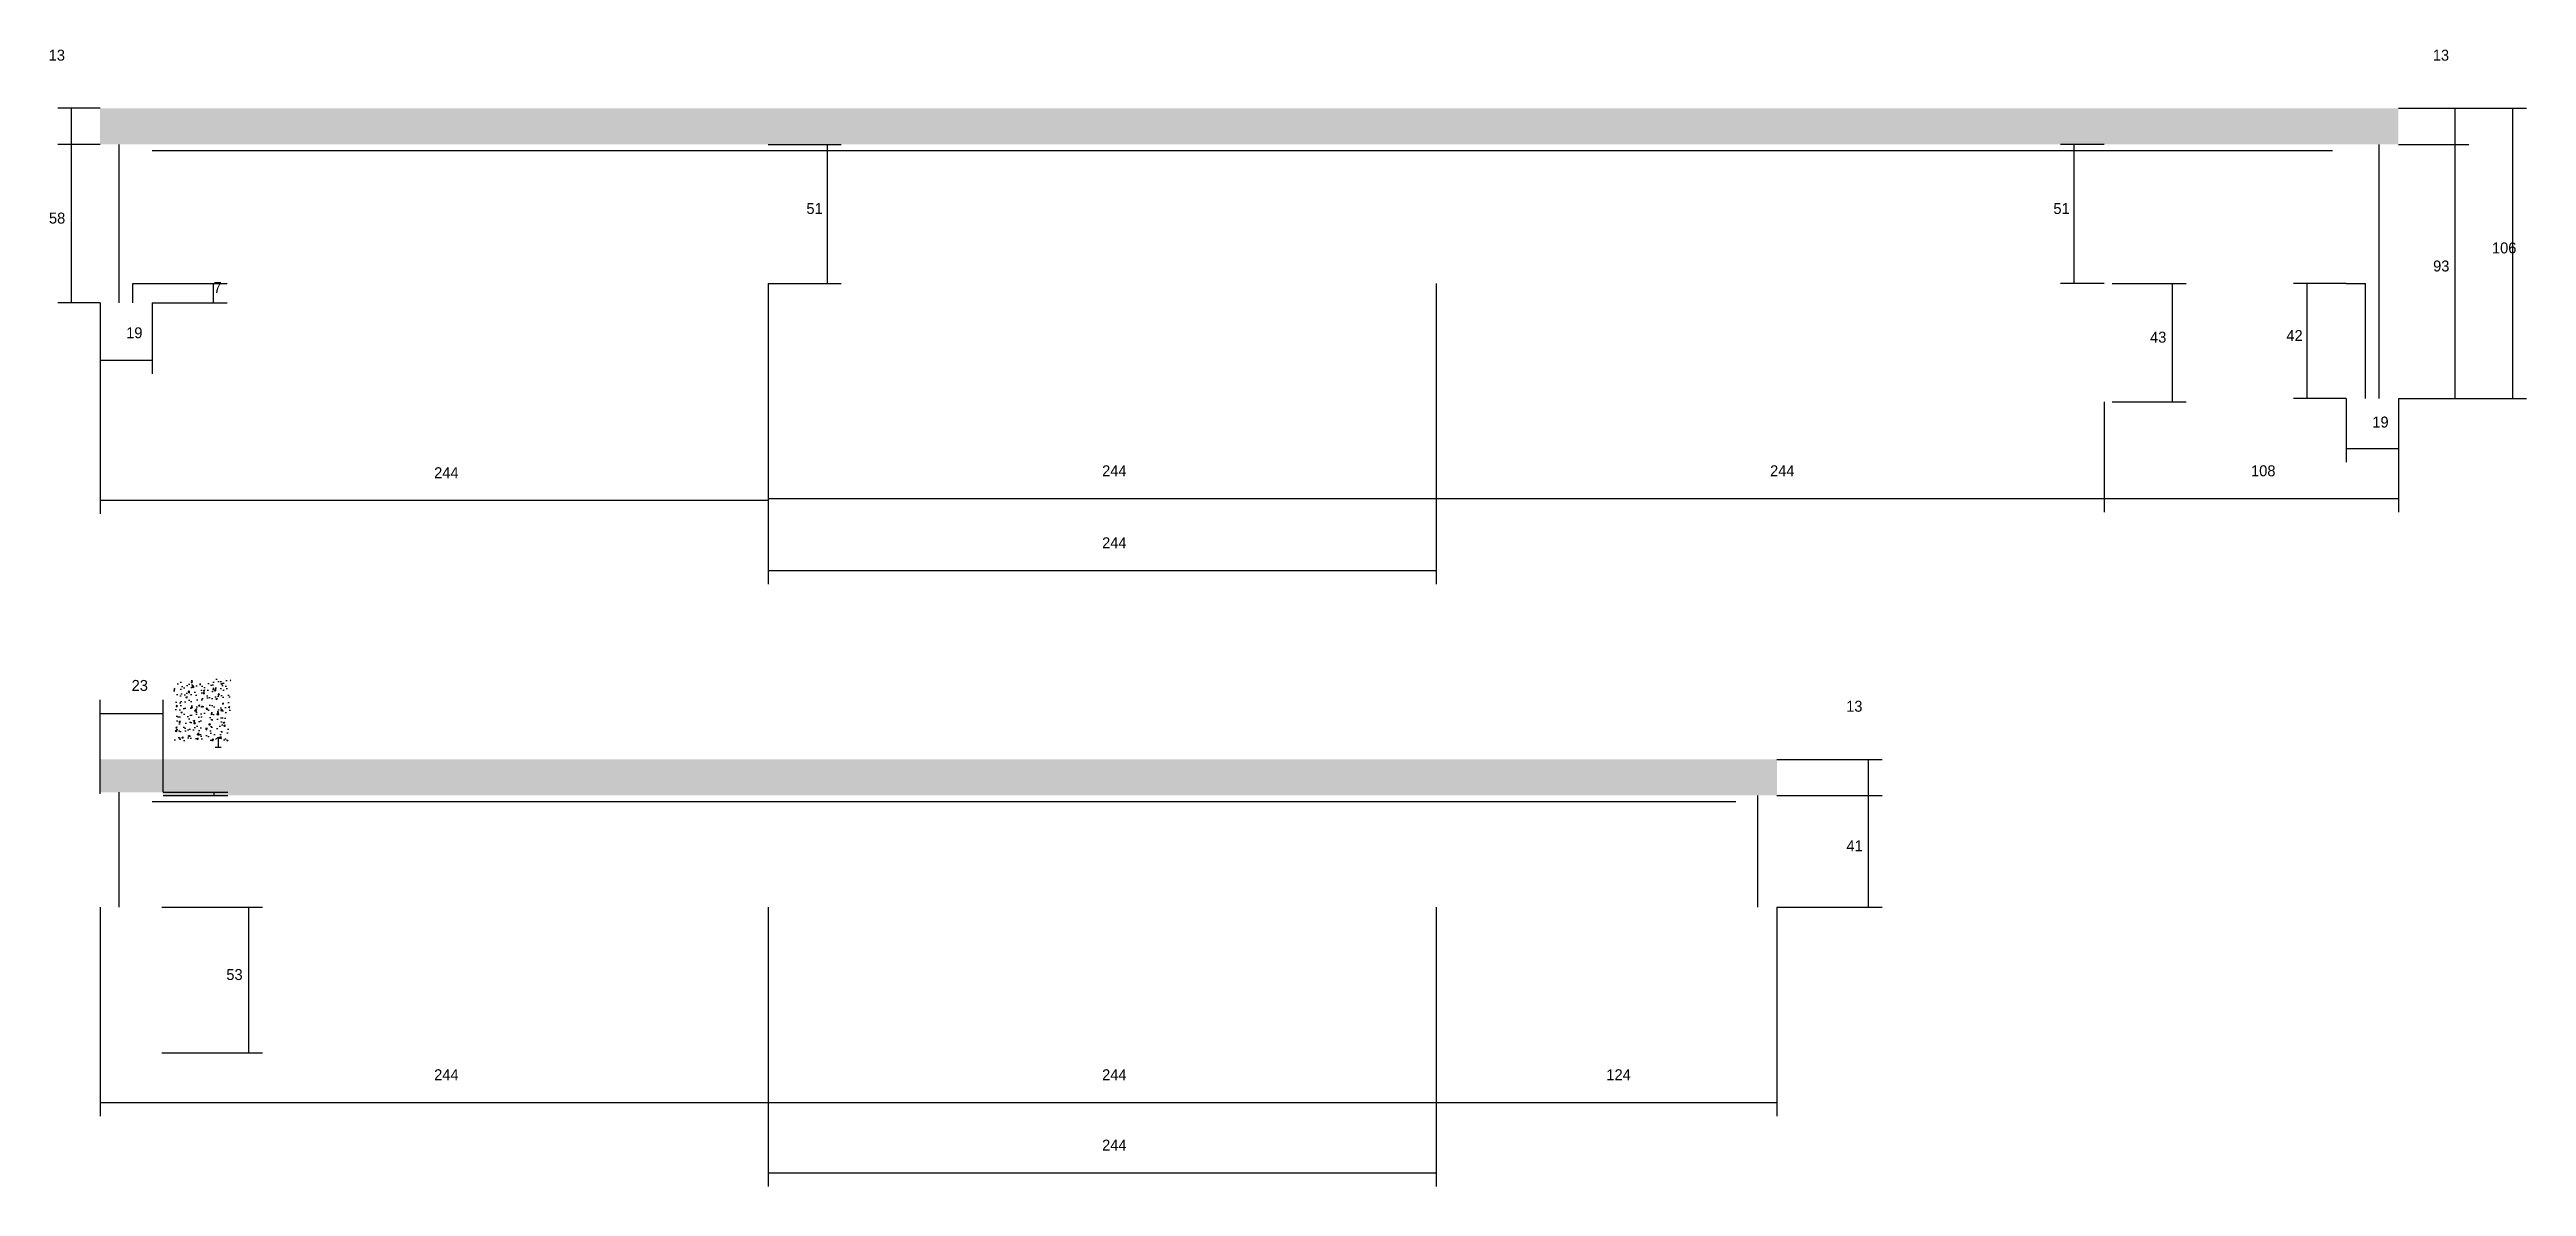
# Model space of a CAD drawing. Header units: metres. Extents: x -21162 to -15632, y 9308 to 10636.
# Drawn here: x -16561 to -15656, y 10208 to 10623 of the extents above; entities that cross this region are included whole.
import ezdxf

# ---------------------------------------------------------------- set-up
doc = ezdxf.new("R2010")
doc.units = ezdxf.units.M
doc.layers.add('COTA', color=241, linetype='Continuous')
doc.layers.add('SARR_2.2x7', color=40, linetype='Continuous')

msp = doc.modelspace()

# ---------------------------------------------------------------- texts
at = {"layer": 'COTA'}
for s, p in [('13', (-16561.3, 10618.9)), ('13', (-15690.4, 10618.9)), ('58', (-16561.2, 10559.4)), ('51', (-16284.5, 10562.9)), ('51', (-15829, 10562.9)), ('106', (-15668.8, 10548.5)), ('93', (-15690.3, 10541.9)), ('7', (-16501.1, 10534)), ('19', (-16533, 10517.5)), ('43', (-15793.7, 10515.9)), ('42', (-15743.9, 10516.5)), ('19', (-15712.5, 10484.9)), ('244', (-16420.5, 10466.4)), ('244', (-16176.5, 10467.1)), ('244', (-15932.5, 10467.1)), ('108', (-15756.8, 10467.1)), ('244', (-16176.5, 10440.8)), ('23', (-16531, 10388.7)), ('13', (-15904.7, 10381.1)), ('1', (-16500.9, 10367.9)), ('41', (-15904.6, 10330.1)), ('53', (-16496.4, 10283.1)), ('244', (-16420.5, 10246.5)), ('244', (-16176.5, 10246.5)), ('124', (-15992.3, 10246.5)), ('244', (-16176.5, 10220.8))]:
    msp.add_text(s, height=4, dxfattribs=at).set_placement(p)

# ---------------------------------------------------------------- hatches: boundary and pattern name
at = {"layer": 'COTA'}
h = msp.add_hatch(dxfattribs=at)
h.set_pattern_fill('AR-CONC', scale=0.03)
h.paths.add_polyline_path([(-15703, 10601.5), (-16054.5, 10601.5), (-16542.5, 10601.5), (-16542.5, 10588.3), (-15703, 10588.3)])
h = msp.add_hatch(dxfattribs=at)
h.set_pattern_fill('AR-CONC', scale=0.03)
h.paths.add_polyline_path([(-16494.8, 10370.4), (-16515.4, 10370.4), (-16515.4, 10370.4), (-16515.4, 10393), (-16515.4, 10393), (-16494.8, 10393), (-16494.8, 10393), (-16494.8, 10370.4)])
h = msp.add_hatch(dxfattribs=at)
h.set_pattern_fill('AR-CONC', scale=0.03)
h.paths.add_polyline_path([(-15930, 10350.5), (-15930, 10363.7), (-16542.5, 10363.7), (-16542.5, 10351.7), (-16519.5, 10351.7), (-16519.5, 10350.5)])

# ---------------------------------------------------------------- linework, layer by layer
for p, q in [((-16542.5, 10601.5), (-16558, 10601.5)), ((-16553, 10588.3), (-16553, 10601.5)), ((-15703, 10601.5), (-15677.2, 10601.5)), ((-15703, 10601.5), (-15656.2, 10601.5)), ((-15682.2, 10588.3), (-15682.2, 10601.5)), ((-15661.2, 10495.5), (-15661.2, 10601.5)), ((-16542.5, 10588.3), (-16558, 10588.3)), ((-16542.5, 10588.3), (-16558, 10588.3)), ((-16553, 10530.5), (-16553, 10588.3)), ((-16298.5, 10588.3), (-16271.8, 10588.3)), ((-16276.8, 10537.5), (-16276.8, 10588.3)), ((-15810.5, 10588.3), (-15826.4, 10588.3)), ((-15821.4, 10537.5), (-15821.4, 10588.3)), ((-15703, 10588.3), (-15677.2, 10588.3)), ((-15703, 10588.3), (-15677.2, 10588.3)), ((-15682.2, 10495.5), (-15682.2, 10588.3)), ((-16523.5, 10537.5), (-16496.1, 10537.5)), ((-16501.1, 10530.5), (-16501.1, 10537.5)), ((-16298.5, 10537.5), (-16298.5, 10454)), ((-16298.5, 10537.5), (-16298.5, 10427.7)), ((-16298.5, 10537.5), (-16271.8, 10537.5)), ((-16054.5, 10537.5), (-16054.5, 10454)), ((-16054.5, 10537.5), (-16054.5, 10427.7)), ((-16054.5, 10537.5), (-16054.5, 10454)), ((-15810.5, 10537.5), (-15826.4, 10537.5)), ((-15807.5, 10537.5), (-15780.5, 10537.5)), ((-15785.5, 10494.3), (-15785.5, 10537.5)), ((-15722, 10537.5), (-15741.3, 10537.5)), ((-15736.3, 10495.5), (-15736.3, 10537.5)), ((-16542.5, 10530.5), (-16558, 10530.5)), ((-16542.5, 10530.5), (-16542.5, 10453.4)), ((-16542.5, 10530.5), (-16542.5, 10504.5)), ((-16523.5, 10530.5), (-16523.5, 10504.5)), ((-16523.5, 10530.5), (-16496.1, 10530.5)), ((-16298.5, 10530.5), (-16298.5, 10453.4)), ((-16542.5, 10509.5), (-16523.5, 10509.5)), ((-15810.5, 10494.3), (-15810.5, 10454)), ((-15810.5, 10494.3), (-15810.5, 10454)), ((-15807.5, 10494.3), (-15780.5, 10494.3)), ((-15722, 10495.5), (-15741.3, 10495.5)), ((-15722, 10495.5), (-15722, 10472.3)), ((-15703, 10495.5), (-15677.2, 10495.5)), ((-15703, 10495.5), (-15703, 10454)), ((-15703, 10495.5), (-15656.2, 10495.5)), ((-15703, 10495.5), (-15703, 10472.3)), ((-15722, 10477.3), (-15703, 10477.3)), ((-16542.5, 10458.4), (-16298.5, 10458.4)), ((-16298.5, 10459), (-16054.5, 10459)), ((-16054.5, 10459), (-15810.5, 10459)), ((-15810.5, 10459), (-15703, 10459)), ((-16298.5, 10432.7), (-16054.5, 10432.7)), ((-16542.5, 10351.1), (-16542.5, 10385.5)), ((-16542.5, 10380.5), (-16519.5, 10380.5)), ((-16519.5, 10351.7), (-16519.5, 10385.5)), ((-15930, 10363.7), (-15891.5, 10363.7)), ((-15896.5, 10350.5), (-15896.5, 10363.7)), ((-16519.5, 10351.7), (-16495.9, 10351.7)), ((-16500.9, 10350.5), (-16500.9, 10351.7)), ((-16519.5, 10350.5), (-16495.9, 10350.5)), ((-15930, 10350.5), (-15891.5, 10350.5)), ((-15930, 10350.5), (-15891.5, 10350.5)), ((-15896.5, 10309.7), (-15896.5, 10350.5)), ((-16542.5, 10309.7), (-16542.5, 10233.4)), ((-16520, 10309.7), (-16483.2, 10309.7)), ((-16488.2, 10256.5), (-16488.2, 10309.7)), ((-16298.5, 10309.7), (-16298.5, 10233.4)), ((-16298.5, 10309.7), (-16298.5, 10207.7)), ((-16054.5, 10309.7), (-16054.5, 10233.4)), ((-16054.5, 10309.7), (-16054.5, 10207.7)), ((-15930, 10309.7), (-15891.5, 10309.7)), ((-15930, 10309.7), (-15930, 10233.4)), ((-16520, 10256.5), (-16483.2, 10256.5)), ((-16298.5, 10256.5), (-16298.5, 10233.4)), ((-16054.5, 10256.5), (-16054.5, 10233.4)), ((-16542.5, 10238.4), (-16298.5, 10238.4)), ((-16298.5, 10238.4), (-16054.5, 10238.4)), ((-16054.5, 10238.4), (-15930, 10238.4)), ((-16298.5, 10212.7), (-16054.5, 10212.7))]:
    msp.add_line(p, q, dxfattribs=at)
at = {"layer": 'SARR_2.2x7'}
for p, q in [((-16535.5, 10530.5), (-16535.5, 10588.3)), ((-16523.5, 10586.1), (-16298.5, 10586.1)), ((-16298.5, 10586.1), (-16054.5, 10586.1)), ((-16054.5, 10586.1), (-15810.5, 10586.1)), ((-15810.5, 10586.1), (-15727, 10586.1)), ((-15710, 10495.5), (-15710, 10588.3)), ((-16530.5, 10530.5), (-16530.5, 10537.5)), ((-16530.5, 10537.5), (-16523.5, 10537.5)), ((-15722, 10537.5), (-15715, 10537.5)), ((-15715, 10495.5), (-15715, 10537.5)), ((-16535.5, 10309.7), (-16535.5, 10351.7)), ((-16523.5, 10348.3), (-16298.5, 10348.3)), ((-16298.5, 10348.3), (-16054.5, 10348.3)), ((-16054.5, 10348.3), (-15945, 10348.3)), ((-15937, 10309.7), (-15937, 10350.5))]:
    msp.add_line(p, q, dxfattribs=at)

msp.set_redraw_order([(e.dxf.handle, doc.entitydb.next_handle()) for e in msp.query("TEXT MTEXT ATTDEF DIMENSION ARC_DIMENSION")])  # texts and dimensions are drawn at this point

doc.saveas('drawing.dxf')
